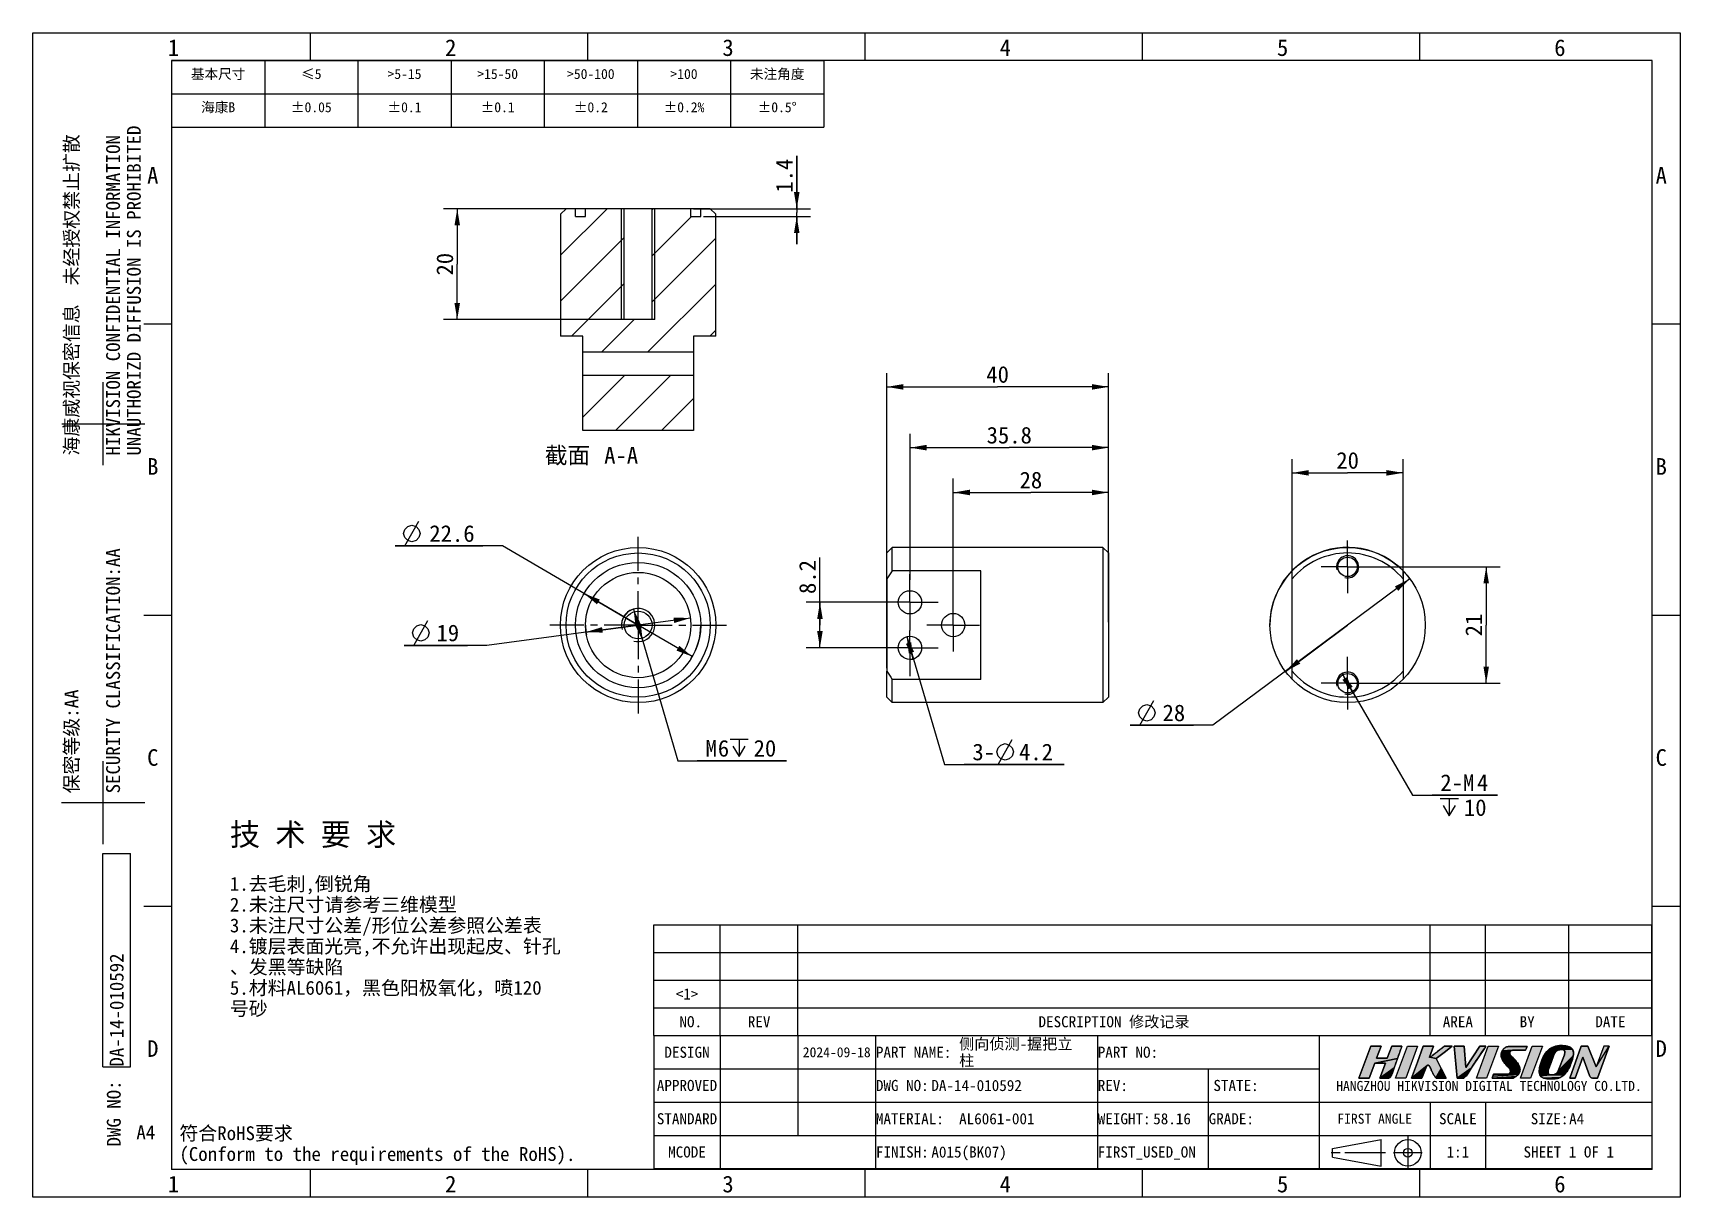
# Model space of a CAD drawing. Header units: millimetres. Extents: x 0 to 297, y 0 to 210.
import ezdxf
from ezdxf.enums import TextEntityAlignment as Align

# ---------------------------------------------------------------- set-up
doc = ezdxf.new("R2010")
doc.units = ezdxf.units.MM
doc.header["$LTSCALE"] = 16.335
doc.linetypes.add('CENTER', pattern=[0.6, 0.375, -0.075, 0.075, -0.075])
doc.linetypes.add('PHANTOM', pattern=[0.8, 0.45, -0.05, 0.1, -0.05, 0.1, -0.05])
doc.layers.get('0').update_dxf_attribs({"linetype": 'CONTINUOUS'})
for name, color, linetype in [('03_ALL_AXES', 7, 'CONTINUOUS'), ('10_ALL_CHAMFER', 7, 'CONTINUOUS'), ('20_ALL_FEATURES', 7, 'CONTINUOUS'), ('50_ALL_DETAILS', 7, 'CONTINUOUS'), ('51__DRAFT_DIMS', 7, 'CONTINUOUS'), ('54_ALL_TABLES', 7, 'CONTINUOUS'), ('DEFAULT_1', 7, 'CENTER')]:
    doc.layers.add(name, color=color, linetype=linetype)
doc.styles.get("Standard").update_dxf_attribs({"font": 'simfang.ttf'})
doc.styles.add('TEXTSTYLE_2', font='simfang.ttf')
doc.styles.add('TEXTSTYLE_3', font='simfang.ttf')
doc.styles.add('TEXTSTYLE_4', font='simfang.ttf')
doc.dimstyles.new('DIMSTYLE_1', dxfattribs={"dimtxt": 3, "dimasz": 3, "dimexe": 2.5, "dimexo": 0.5, "dimtad": 1, "dimdsep": 46, "dimtxsty": 'Standard', "dimblk": '_FILLED', "dimblk1": '_FILLED', "dimblk2": '_FILLED', "dimcen": 0.09, "dimclrt": 3, "dimazin": 2, "dimtp": 0.1, "dimtm": 0.1, "dimtfac": 1, "dimtmove": 0, "dimatfit": 2, "dimldrblk": '_FILLED', "dimfxl": 0, "dimtolj": 1, "dimarcsym": 0})
doc.dimstyles.new('DIMSTYLE_2', dxfattribs={"dimtxt": 3, "dimasz": 3, "dimexe": 2.5, "dimexo": 0.5, "dimgap": 0.75, "dimtad": 1, "dimdsep": 46, "dimtxsty": 'Standard', "dimblk": '_FILLED', "dimblk1": '_FILLED', "dimblk2": '_FILLED', "dimcen": 0.09, "dimclrt": 3, "dimazin": 2, "dimtp": 0.1, "dimtm": 0.1, "dimtfac": 1, "dimtofl": 0, "dimtmove": 0, "dimatfit": 3, "dimldrblk": '_FILLED', "dimfxl": 0, "dimtolj": 1, "dimarcsym": 0})
doc.dimstyles.new('DIMSTYLE_3', dxfattribs={"dimtxt": 3, "dimasz": 3, "dimexe": 2.5, "dimexo": 0.5, "dimgap": 0.75, "dimtad": 1, "dimdsep": 46, "dimtxsty": 'Standard', "dimblk": '_FILLED', "dimblk1": '_FILLED', "dimblk2": '_FILLED', "dimcen": 0.09, "dimclrt": 3, "dimazin": 2, "dimtp": 0.2, "dimtm": 0.2, "dimtfac": 1, "dimtofl": 0, "dimtmove": 0, "dimatfit": 3, "dimldrblk": '_FILLED', "dimfxl": 0, "dimtolj": 1, "dimarcsym": 0})
doc.dimstyles.new('DIMSTYLE_4', dxfattribs={"dimtxt": 3, "dimasz": 3, "dimexe": 2.5, "dimexo": 0.5, "dimgap": 0.75, "dimtad": 1, "dimdsep": 46, "dimtxsty": 'Standard', "dimblk": '_FILLED', "dimblk1": '_FILLED', "dimblk2": '_FILLED', "dimcen": 0.09, "dimclrt": 3, "dimazin": 2, "dimtp": 0.3, "dimtm": 0.3, "dimtfac": 1, "dimtofl": 0, "dimtmove": 0, "dimatfit": 3, "dimldrblk": '_FILLED', "dimfxl": 0, "dimtolj": 1, "dimarcsym": 0})
doc.dimstyles.new('DIMSTYLE_5', dxfattribs={"dimtxt": 3, "dimasz": 3, "dimexe": 2.5, "dimexo": 0.5, "dimtad": 1, "dimdsep": 46, "dimtxsty": 'Standard', "dimblk": '_FILLED', "dimblk1": '_FILLED', "dimblk2": '_FILLED', "dimcen": 0.09, "dimclrt": 3, "dimazin": 2, "dimtp": 0.2, "dimtm": 0.2, "dimtfac": 1, "dimtmove": 0, "dimatfit": 2, "dimldrblk": '_FILLED', "dimfxl": 0, "dimtolj": 1, "dimarcsym": 0})

msp = doc.modelspace()

# ---------------------------------------------------------------- texts
at = {"color": 3, "style": 'TEXTSTYLE_3'}
for s, p in [('1', (24.318, 205.847)), ('2', (74.318, 205.847)), ('3', (124.318, 205.847)), ('4', (174.318, 205.847)), ('5', (224.318, 205.847)), ('6', (274.318, 205.847)), ('A', (20.589, 182.793)), ('A', (292.594, 182.793)), ('B', (20.589, 130.293)), ('B', (292.594, 130.293)), ('C', (20.589, 77.793)), ('C', (292.594, 77.793)), ('D', (20.589, 25.293)), ('D', (292.594, 25.293)), ('1', (24.318, 0.847)), ('2', (74.318, 0.847)), ('3', (124.318, 0.847)), ('4', (174.318, 0.847)), ('5', (224.318, 0.847)), ('6', (274.318, 0.847))]:
    msp.add_text(s, height=3, dxfattribs=at).set_placement(p)
at = {"color": 3}
for s, p in [('UNAUTHORIZD DIFFUSION IS PROHIBITED', (19.449, 133.763)), ('海康威视保密信息  未经授权禁止扩散', (8.199, 133.763)), ('HIKVISION CONFIDENTIAL INFORMATION    ', (15.699, 133.763)), ('SECURITY CLASSIFICATION:AA', (15.699, 72.823)), ('保密等级:AA', (8.199, 72.823))]:
    msp.add_text(s, height=2.5, rotation=90, dxfattribs=at).set_placement(p)
at = {"color": 3, "style": 'TEXTSTYLE_2'}
msp.add_text('DWG NO:', height=2.5, rotation=90, dxfattribs=at).set_placement((15.825, 15.086), align=Align.CENTER)
at = {"color": 3}
for s, p in [('A4', (18.649, 10.431)), ('符合RoHS要求', (26.41, 10.266)), ('(Conform to the requirements of the RoHS).', (26.41, 6.516))]:
    msp.add_text(s, height=2.5, dxfattribs=at).set_placement(p)
at = {"layer": '50_ALL_DETAILS', "color": 3}
for s, height, p in [('截面 ', 3, (102.521, 132.299)), ('A-A', 3, (109.13, 132.299)), ('SIZE:', 2, (276.878, 13.131))]:
    msp.add_text(s, height=height, dxfattribs=at).set_placement(p, align=Align.RIGHT)
at = {"layer": '50_ALL_DETAILS', "color": 3, "style": 'TEXTSTYLE_4'}
for s, height, p in [('技 术 要 求', 4, (35.51, 63.411)), ('1.去毛刺,倒锐角', 2.5, (35.51, 55.251)), ('2.未注尺寸请参考三维模型', 2.5, (35.51, 51.501)), ('3.未注尺寸公差/形位公差参照公差表', 2.5, (35.51, 47.751)), ('4.镀层表面光亮,不允许出现起皮、针孔', 2.5, (35.51, 44.001)), ('、发黑等缺陷', 2.5, (35.51, 40.251)), ('5.材料AL6061，黑色阳极氧化，喷120', 2.5, (35.51, 36.501)), ('号砂', 2.5, (35.51, 32.751))]:
    msp.add_text(s, height=height, dxfattribs=at).set_placement(p)
at = {"layer": '50_ALL_DETAILS', "color": 7}
msp.add_text('DA-14-010592', height=2.5, rotation=90, dxfattribs=at).set_placement((16.333, 23.537))
at = {"layer": '50_ALL_DETAILS', "color": 3}
for s, height, p in [(' <1> ', 2, (117.94, 35.631)), ('DESCRIPTION 修改记录', 2, (194.94, 30.631)), (' NO.', 2, (117.94, 30.631)), ('AREA', 2, (256.94, 30.631)), ('BY', 2, (269.44, 30.631)), ('DATE', 2, (284.44, 30.631)), ('DESIGN', 2, (117.94, 25.131)), ('APPROVED', 2, (117.94, 19.131)), ('STATE:', 2, (216.94, 19.131)), (' HANGZHOU HIKVISION DIGITAL TECHNOLOGY CO.LTD.', 1.8, (261.94, 19.153)), ('STANDARD', 2, (117.94, 13.131)), ('FIRST ANGLE', 1.8, (241.94, 13.231)), ('SCALE', 2, (256.94, 13.131)), ('MCODE', 2, (117.94, 7.131))]:
    msp.add_text(s, height=height, dxfattribs=at).set_placement(p, align=Align.CENTER)
at = {"layer": '50_ALL_DETAILS', "color": 3, "style": 'TEXTSTYLE_2'}
msp.add_text('REV', height=2, dxfattribs=at).set_placement((130.94, 30.631), align=Align.CENTER)
at = {"layer": '50_ALL_DETAILS', "color": 7}
for s, height, p in [('2024-09-18', 1.8, (144.94, 25.231)), ('1:1', 2, (256.94, 7.131)), ('SHEET 1 OF 1', 2, (276.94, 7.131))]:
    msp.add_text(s, height=height, dxfattribs=at).set_placement(p, align=Align.CENTER)
at = {"layer": '50_ALL_DETAILS', "color": 3}
for s, p in [('PART NAME:', (152.003, 25.131)), ('PART NO:', (192.003, 25.131)), ('DWG NO:', (152.003, 19.131)), ('REV:', (192.003, 19.131)), ('MATERIAL:', (152.003, 13.131)), ('WEIGHT:', (192.003, 13.131)), ('GRADE:', (212.003, 13.131)), ('FINISH:', (152.003, 7.131)), ('FIRST_USED_ON ', (192.003, 7.131))]:
    msp.add_text(s, height=2, dxfattribs=at).set_placement(p)
at = {"layer": '50_ALL_DETAILS', "color": 7}
for s, p in [('侧向侦测-握把立', (167.003, 26.631)), ('柱', (167.003, 23.631)), ('DA-14-010592', (162.003, 19.131)), ('AL6061-001', (167.003, 13.131)), ('58.16', (202.003, 13.131)), ('A4', (277.003, 13.131)), ('A015(BK07)', (162.003, 7.131))]:
    msp.add_text(s, height=2, dxfattribs=at).set_placement(p)
at = {"layer": '54_ALL_TABLES', "color": 3}
for s, p in [('基本尺寸', (33.4, 201.7)), ('≤5', (50.2, 201.7)), ('>5-15', (67, 201.7)), ('>15-50', (83.8, 201.7)), ('>50-100', (100.6, 201.7)), ('>100', (117.4, 201.7)), ('未注角度', (134.2, 201.7)), ('海康B', (33.4, 195.7)), ('±0.05', (50.2, 195.7)), ('±0.1', (67, 195.7)), ('±0.1', (83.8, 195.7)), ('±0.2', (100.6, 195.7)), ('±0.2%', (117.4, 195.7)), ('±0.5°', (134.2, 195.7))]:
    msp.add_text(s, height=1.8, dxfattribs=at).set_placement(p, align=Align.CENTER)

# ---------------------------------------------------------------- blocks, each defined once
blk = doc.blocks.new('LOGO_BL0', base_point=(261.67, 24.33))
for color, points in [(1, [(244.22, 25.03), (245.01, 27.21), (246.85, 27.2), (246.06, 25.01), (241.96, 24.18), (240.95, 21.44), (239.1, 21.44), (241.23, 27.21), (243.08, 27.21), (242.29, 25.04)]), (1, [(251.83, 25.2), (251.84, 25.2), (251.85, 25.21), (251.85, 25.21), (251.86, 25.21), (251.87, 25.21), (253.02, 24.99), (253.94, 23.22), (252.97, 21.51), (252.94, 21.54), (252.92, 21.56), (252.88, 21.61), (252.85, 21.65), (252.82, 21.69), (252.79, 21.74), (252.71, 21.88), (252.62, 22.02), (252.52, 22.2), (252.42, 22.38), (252.33, 22.57), (252.24, 22.76), (252.15, 22.95), (252.04, 23.18), (251.92, 23.4), (251.88, 23.49), (251.82, 23.57), (251.77, 23.65), (251.7, 23.72), (251.68, 23.74), (251.66, 23.75), (251.64, 23.76), (251.62, 23.77), (251.6, 23.78), (251.58, 23.79), (251.56, 23.79), (251.54, 23.79), (251.51, 23.78), (251.49, 23.78), (251.47, 23.77), (251.45, 23.76), (251.42, 23.75), (251.39, 23.73), (248.58, 21.44), (249.64, 24.32), (250.7, 27.21), (251.63, 27.21), (252.55, 27.21), (251.81, 25.21), (251.82, 25.2)]), (1, [(255.91, 27.21), (254.46, 26.1), (253.02, 24.99), (251.87, 25.21), (251.88, 25.21), (251.89, 25.22), (251.89, 25.22), (251.91, 25.23), (251.92, 25.23), (251.93, 25.24), (252.1, 25.35), (252.26, 25.47), (252.42, 25.6), (252.86, 25.94), (253.29, 26.27), (253.71, 26.6), (254.12, 26.92), (254.49, 27.21), (255.2, 27.21)]), (7, [(259.7, 23.8), (259.34, 23.25), (256.8, 21.44), (256.3, 27.22), (258.05, 27.21), (258.36, 23.4), (260.88, 27.2), (262, 27.2), (261.61, 26.63), (260.71, 25.31)]), (7, [(266.13, 27.19), (266.23, 27.19), (269.43, 27.19), (269.3, 26.84), (269.16, 26.48), (266.92, 26.48), (266.86, 26.48), (264.93, 26.39), (265, 26.5), (265.08, 26.61), (265.17, 26.71), (265.26, 26.8), (265.36, 26.88), (265.48, 26.95), (265.6, 27.02), (265.73, 27.08), (265.86, 27.12), (265.95, 27.15), (266.04, 27.17)]), (7, [(277.5, 26.78), (277.59, 26.66), (273.23, 26.53), (273.53, 26.77), (277.4, 26.88)]), (7, [(277.27, 26.98), (277.4, 26.88), (273.53, 26.77), (273.87, 26.97), (276.97, 27.12), (277.12, 27.06)]), (7, [(276.59, 27.23), (276.78, 27.19), (276.97, 27.12), (273.87, 26.97), (274.23, 27.13), (274.57, 27.23), (276.39, 27.27)]), (7, [(275.64, 27.33), (276.02, 27.31), (276.39, 27.27), (274.57, 27.23), (274.93, 27.29), (275.28, 27.32)]), (7, [(280.38, 27.23), (281.86, 23.49), (284.24, 27.23), (282.1, 21.45), (281.21, 21.45), (281.16, 21.46), (281.12, 21.47), (281.08, 21.48), (281.04, 21.49), (281, 21.52), (280.96, 21.54), (280.93, 21.57), (280.89, 21.6), (280.86, 21.63), (280.83, 21.66), (280.8, 21.69), (280.77, 21.74), (280.74, 21.79), (280.71, 21.83), (280.69, 21.88), (280.67, 21.93), (279.46, 25.23), (278.09, 21.45), (277.12, 21.45), (279.2, 27.23)]), (1, [(241.96, 24.18), (246.06, 25.01), (245.46, 23.34), (242.89, 21.44), (243.91, 24.17)]), (7, [(266.34, 25.77), (266.36, 25.71), (264.74, 25.61), (264.75, 25.75), (266.31, 25.83)]), (7, [(266.39, 25.66), (266.43, 25.6), (264.75, 25.46), (264.74, 25.61), (266.36, 25.71)]), (7, [(266.3, 25.89), (266.31, 25.83), (264.75, 25.75), (264.76, 25.88), (266.29, 25.96)]), (7, [(266.5, 25.51), (266.68, 25.33), (266.86, 25.16), (267.04, 24.98), (267.21, 24.8), (267.38, 24.61), (267.54, 24.42), (267.69, 24.22), (267.83, 24.02), (267.95, 23.8), (265.83, 23.63), (265.57, 23.92), (265.41, 24.09), (265.27, 24.27), (265.13, 24.45), (265.05, 24.58), (264.97, 24.71), (264.9, 24.85), (264.84, 25), (264.8, 25.15), (264.77, 25.3), (264.75, 25.46), (266.43, 25.6), (266.46, 25.55)]), (7, [(266.29, 26.02), (266.29, 25.96), (264.76, 25.88), (264.79, 26.01), (266.31, 26.14), (266.3, 26.08)]), (7, [(266.33, 26.18), (266.31, 26.14), (264.79, 26.01), (264.83, 26.14), (266.35, 26.23)]), (7, [(266.38, 26.28), (266.35, 26.23), (264.83, 26.14), (264.87, 26.27), (266.5, 26.38), (266.46, 26.35), (266.42, 26.32)]), (7, [(266.56, 26.41), (266.5, 26.38), (264.87, 26.27), (264.93, 26.39), (266.86, 26.48), (266.8, 26.48), (266.74, 26.47), (266.67, 26.46), (266.62, 26.44)]), (7, [(268.01, 23.65), (268.07, 23.5), (268.11, 23.34), (268.14, 23.19), (268.15, 23.03), (268.14, 22.89), (268.12, 22.75), (268.09, 22.61), (268.04, 22.48), (267.98, 22.35), (267.92, 22.24), (267.85, 22.13), (265.93, 22.19), (265.98, 22.19), (266.03, 22.2), (266.08, 22.21), (266.13, 22.23), (266.18, 22.25), (266.23, 22.27), (266.27, 22.31), (266.3, 22.34), (266.34, 22.39), (266.36, 22.43), (266.38, 22.48), (266.4, 22.54), (266.41, 22.59), (266.42, 22.65), (266.41, 22.72), (266.41, 22.78), (266.39, 22.84), (266.38, 22.9), (266.36, 22.96), (266.32, 23.05), (266.27, 23.13), (266.22, 23.21), (266.17, 23.28), (266.11, 23.35), (265.83, 23.63), (267.95, 23.8)]), (7, [(274.31, 25.74), (274.26, 25.64), (273.75, 24.26), (273.25, 22.88), (271.61, 22.81), (271.63, 23.08), (271.67, 23.34), (271.73, 23.61), (271.88, 24.16), (272.07, 24.69), (272.29, 25.19), (272.41, 25.44), (272.54, 25.68), (274.41, 25.94), (274.36, 25.84)]), (7, [(274.47, 26.03), (274.41, 25.94), (272.54, 25.68), (272.74, 25.98), (274.6, 26.21), (274.53, 26.12)]), (7, [(274.68, 26.29), (274.6, 26.21), (272.74, 25.98), (272.97, 26.27), (275, 26.51), (274.91, 26.47), (274.84, 26.42), (274.76, 26.37)]), (7, [(275.08, 26.55), (275, 26.51), (272.97, 26.27), (273.23, 26.53), (275.34, 26.59), (275.25, 26.59), (275.17, 26.57)]), (7, [(275.8, 26.6), (275.34, 26.59), (273.23, 26.53), (277.59, 26.66), (277.67, 26.54), (277.73, 26.38), (277.77, 26.21), (277.79, 26.03), (277.79, 25.85), (277.78, 25.67), (277.76, 25.49), (275.05, 22.8), (276.14, 25.64), (276.17, 25.73), (276.19, 25.81), (276.21, 25.9), (276.22, 25.99), (276.22, 26.05), (276.23, 26.11), (276.22, 26.17), (276.21, 26.24), (276.2, 26.3), (276.18, 26.34), (276.17, 26.38), (276.15, 26.42), (276.12, 26.45), (276.09, 26.49), (276.06, 26.52), (276.02, 26.54), (275.98, 26.56), (275.94, 26.58), (275.89, 26.59), (275.85, 26.6)]), (7, [(276.76, 22.87), (276.6, 22.62), (276.43, 22.39), (276.24, 22.18), (274.14, 22.07), (274.16, 22.08), (274.19, 22.08), (274.22, 22.09), (274.26, 22.1), (274.29, 22.12), (274.32, 22.13), (274.36, 22.14), (274.4, 22.16), (274.45, 22.18), (274.5, 22.21), (274.55, 22.24), (274.59, 22.26), (274.63, 22.29), (274.66, 22.31), (274.69, 22.34), (274.73, 22.36), (274.76, 22.39), (274.78, 22.41), (274.81, 22.44), (274.83, 22.46), (274.86, 22.49), (274.88, 22.51), (274.9, 22.53), (274.91, 22.56), (274.93, 22.58), (274.95, 22.6), (274.96, 22.63), (274.98, 22.65), (274.99, 22.68), (275.01, 22.7), (275.02, 22.73), (275.03, 22.74), (275.04, 22.76), (275.04, 22.78), (275.05, 22.8), (277.76, 25.49), (277.69, 25.16), (277.61, 24.83), (277.51, 24.52), (277.39, 24.21), (277.27, 23.9), (277.16, 23.64), (277.04, 23.38), (276.91, 23.12)]), (1, [(244.54, 21.44), (244.5, 21.43), (242.89, 21.44), (245.46, 23.34), (245.27, 22.8), (245.08, 22.25), (245.06, 22.17), (245.03, 22.09), (244.99, 22), (244.96, 21.92), (244.92, 21.85), (244.87, 21.77), (244.82, 21.7), (244.77, 21.63), (244.71, 21.56), (244.68, 21.53), (244.64, 21.51), (244.61, 21.48), (244.58, 21.46)]), (1, [(251.26, 23.57), (250.43, 21.44), (249.51, 21.44), (248.58, 21.44), (251.39, 23.73), (251.37, 23.7), (251.34, 23.68), (251.32, 23.65), (251.3, 23.62), (251.27, 23.6)]), (1, [(252.97, 21.51), (253.94, 23.22), (254.85, 21.44), (253.19, 21.44), (253.15, 21.44), (253.11, 21.45), (253.07, 21.46), (253.04, 21.47), (253, 21.49)]), (7, [(258.07, 21.49), (257.99, 21.44), (256.8, 21.44), (259.34, 23.25), (258.99, 22.68), (258.89, 22.51), (258.78, 22.33), (258.66, 22.17), (258.54, 22), (258.41, 21.84), (258.28, 21.69), (258.21, 21.62), (258.14, 21.55)]), (7, [(267.59, 21.86), (267.48, 21.77), (263.12, 21.45), (263.25, 21.82), (267.85, 22.13), (267.77, 22.04), (267.68, 21.94)]), (7, [(266.79, 21.46), (266.68, 21.45), (263.12, 21.45), (267.48, 21.77), (267.36, 21.69), (267.24, 21.62), (267.11, 21.56), (267.01, 21.52), (266.9, 21.48)]), (7, [(265.27, 22.19), (265.93, 22.19), (267.85, 22.13), (263.25, 21.82), (263.39, 22.18)]), (7, [(273.24, 22.83), (273.23, 22.8), (271.62, 22.53), (271.61, 22.81), (273.25, 22.88), (273.25, 22.87), (273.24, 22.87), (273.24, 22.86)]), (7, [(273.21, 22.54), (273.22, 22.52), (271.66, 22.3), (271.62, 22.53), (273.23, 22.8), (273.23, 22.76), (273.22, 22.74), (273.22, 22.72), (273.22, 22.69), (273.22, 22.66), (273.21, 22.63), (273.21, 22.59), (273.21, 22.56)]), (7, [(273.26, 22.3), (273.27, 22.29), (271.73, 22.08), (271.66, 22.3), (273.22, 22.52), (273.22, 22.49), (273.22, 22.47), (273.22, 22.45), (273.23, 22.43), (273.23, 22.41), (273.23, 22.39), (273.24, 22.38), (273.24, 22.36), (273.25, 22.35), (273.25, 22.33), (273.26, 22.32)]), (7, [(273.49, 22.08), (273.5, 22.08), (271.83, 21.88), (271.73, 22.08), (273.27, 22.29), (273.27, 22.28), (273.28, 22.27), (273.28, 22.26), (273.29, 22.25), (273.29, 22.24), (273.3, 22.23), (273.31, 22.22), (273.31, 22.21), (273.32, 22.2), (273.33, 22.19), (273.34, 22.19), (273.34, 22.18), (273.35, 22.17), (273.36, 22.16), (273.37, 22.15), (273.38, 22.14), (273.39, 22.14), (273.4, 22.13), (273.41, 22.12), (273.42, 22.12), (273.43, 22.11), (273.44, 22.1), (273.45, 22.1), (273.47, 22.09), (273.48, 22.09)]), (7, [(273.99, 22.05), (274, 22.05), (274.01, 22.05), (276.04, 21.99), (275.82, 21.81), (275.58, 21.66), (275.37, 21.56), (272.34, 21.47), (272.14, 21.57), (271.97, 21.7), (271.83, 21.88), (273.5, 22.08), (273.52, 22.07), (273.53, 22.07), (273.55, 22.07), (273.56, 22.06), (273.58, 22.06), (273.59, 22.06), (273.61, 22.06), (273.63, 22.05), (273.64, 22.05), (273.66, 22.05), (273.68, 22.05), (273.7, 22.05), (273.74, 22.05), (273.81, 22.05), (273.87, 22.05), (273.92, 22.05), (273.92, 22.05), (273.96, 22.05), (273.97, 22.05), (273.97, 22.05)]), (7, [(275.15, 21.48), (274.93, 21.41), (274.7, 21.37), (274.42, 21.34), (274.14, 21.33), (273.86, 21.33), (272.99, 21.35), (272.77, 21.37), (272.55, 21.41), (272.34, 21.47), (275.37, 21.56)]), (7, [(274.14, 22.07), (276.24, 22.18), (276.04, 21.99), (274.01, 22.05), (274.03, 22.05), (274.04, 22.06), (274.09, 22.06), (274.11, 22.07)])]:
    blk.add_hatch(color=color).paths.add_polyline_path(points)
at = {"color": 1}
for p, q in [((241.23, 27.21), (239.1, 21.44)), ((243.08, 27.21), (241.23, 27.21)), ((242.29, 25.04), (243.08, 27.21)), ((245.01, 27.21), (244.22, 25.03)), ((246.85, 27.2), (245.01, 27.21)), ((245.72, 21.44), (247.85, 27.21)), ((249.69, 27.21), (247.57, 21.44)), ((247.85, 27.21), (249.69, 27.21)), ((250.7, 27.21), (249.64, 24.32)), ((251.63, 27.21), (250.7, 27.21)), ((252.55, 27.21), (251.63, 27.21)), ((251.81, 25.21), (252.55, 27.21)), ((254.46, 26.1), (255.91, 27.21)), ((255.2, 27.21), (254.49, 27.21)), ((255.91, 27.21), (255.2, 27.21)), ((240.95, 21.44), (241.96, 24.18)), ((241.96, 24.18), (243.91, 24.17)), ((244.22, 25.03), (242.29, 25.04)), ((243.91, 24.17), (242.89, 21.44)), ((249.64, 24.32), (248.58, 21.44)), ((253.02, 24.99), (254.46, 26.1)), ((253.94, 23.22), (253.02, 24.99)), ((239.1, 21.44), (240.95, 21.44)), ((242.89, 21.44), (244.5, 21.43)), ((247.57, 21.44), (245.72, 21.44)), ((248.58, 21.44), (249.51, 21.44)), ((249.51, 21.44), (250.43, 21.44)), ((250.43, 21.46), (250.45, 21.5)), ((250.45, 21.5), (250.46, 21.53)), ((250.46, 21.53), (250.5, 21.64)), ((250.5, 21.64), (250.56, 21.78)), ((250.56, 21.78), (250.69, 22.12)), ((253.19, 21.44), (254.85, 21.44)), ((254.85, 21.44), (253.94, 23.22))]:
    blk.add_line(p, q, dxfattribs=at)
at = {"color": 7}
for p, q in [((256.3, 27.22), (256.8, 21.44)), ((258.05, 27.21), (256.3, 27.22)), ((258.36, 23.4), (258.05, 27.21)), ((260.88, 27.2), (258.36, 23.4)), ((260.28, 21.44), (262.4, 27.21)), ((262, 27.2), (260.88, 27.2)), ((264.25, 27.21), (262.12, 21.44)), ((262.4, 27.21), (264.25, 27.21)), ((269.43, 27.19), (266.23, 27.19)), ((268.21, 21.44), (270.33, 27.21)), ((269.16, 26.48), (269.3, 26.84)), ((269.3, 26.84), (269.43, 27.19)), ((272.18, 27.21), (270.06, 21.44)), ((270.33, 27.21), (272.18, 27.21)), ((279.2, 27.23), (277.12, 21.45)), ((280.38, 27.23), (279.2, 27.23)), ((281.86, 23.49), (280.38, 27.23)), ((283.28, 27.23), (281.86, 23.49)), ((282.1, 21.45), (284.24, 27.23)), ((284.24, 27.23), (283.28, 27.23)), ((266.92, 26.48), (269.16, 26.48)), ((273.25, 22.88), (273.75, 24.26)), ((273.75, 24.26), (274.26, 25.64)), ((276.14, 25.64), (275.05, 22.8)), ((275.34, 26.59), (275.8, 26.6)), ((278.09, 21.45), (279.46, 25.23)), ((279.46, 25.23), (280.67, 21.93)), ((251.26, 23.57), (250.43, 21.44)), ((256.8, 21.44), (257.99, 21.44)), ((262.12, 21.44), (260.28, 21.44)), ((263.25, 21.82), (263.12, 21.45)), ((263.12, 21.45), (266.68, 21.45)), ((263.39, 22.18), (263.25, 21.82)), ((270.06, 21.44), (268.21, 21.44)), ((272.99, 21.35), (273.86, 21.33)), ((273.74, 22.05), (273.7, 22.05)), ((273.81, 22.05), (273.74, 22.05)), ((273.87, 22.05), (273.81, 22.05)), ((273.92, 22.05), (273.87, 22.05)), ((273.96, 22.05), (273.92, 22.05)), ((273.92, 22.05), (273.92, 22.05)), ((273.97, 22.05), (273.96, 22.05)), ((273.97, 22.05), (273.97, 22.05)), ((274.04, 22.06), (274.09, 22.06)), ((277.12, 21.45), (278.09, 21.45)), ((281.21, 21.45), (282.1, 21.45))]:
    blk.add_line(p, q, dxfattribs=at)
at = {"color": 1}
for points in [[(244.22, 25.03), (245.01, 27.21), (246.85, 27.2), (246.06, 25.01), (241.96, 24.18), (240.95, 21.44), (239.1, 21.44), (241.23, 27.21), (243.08, 27.21), (242.29, 25.04), (244.22, 25.03)], [(251.83, 25.2), (251.84, 25.2), (251.85, 25.21), (251.85, 25.21), (251.86, 25.21), (251.87, 25.21), (253.02, 24.99), (253.94, 23.22), (252.97, 21.51), (252.94, 21.54), (252.92, 21.56), (252.88, 21.61), (252.85, 21.65), (252.82, 21.69), (252.79, 21.74), (252.71, 21.88), (252.62, 22.02), (252.52, 22.2), (252.42, 22.38), (252.33, 22.57), (252.24, 22.76), (252.15, 22.95), (252.04, 23.18), (251.92, 23.4), (251.88, 23.49), (251.82, 23.57), (251.77, 23.65), (251.7, 23.72), (251.68, 23.74), (251.66, 23.75), (251.64, 23.76), (251.62, 23.77), (251.6, 23.78), (251.58, 23.79), (251.56, 23.79), (251.54, 23.79), (251.51, 23.78), (251.49, 23.78), (251.47, 23.77), (251.45, 23.76), (251.42, 23.75), (251.39, 23.73), (248.58, 21.44), (249.64, 24.32), (250.7, 27.21), (251.63, 27.21), (252.55, 27.21), (251.81, 25.21), (251.82, 25.2), (251.83, 25.2)], [(255.91, 27.21), (254.46, 26.1), (253.02, 24.99), (251.87, 25.21), (251.88, 25.21), (251.89, 25.22), (251.89, 25.22), (251.91, 25.23), (251.92, 25.23), (251.93, 25.24), (252.1, 25.35), (252.26, 25.47), (252.42, 25.6), (252.86, 25.94), (253.29, 26.27), (253.71, 26.6), (254.12, 26.92), (254.49, 27.21), (255.2, 27.21), (255.91, 27.21)], [(241.96, 24.18), (246.06, 25.01), (245.46, 23.34), (242.89, 21.44), (243.91, 24.17), (241.96, 24.18)], [(244.54, 21.44), (244.5, 21.43), (242.89, 21.44), (245.46, 23.34), (245.27, 22.8), (245.08, 22.25), (245.06, 22.17), (245.03, 22.09), (244.99, 22), (244.96, 21.92), (244.92, 21.85), (244.87, 21.77), (244.82, 21.7), (244.77, 21.63), (244.71, 21.56), (244.68, 21.53), (244.64, 21.51), (244.61, 21.48), (244.58, 21.46), (244.54, 21.44)], [(251.26, 23.57), (250.43, 21.44), (249.51, 21.44), (248.58, 21.44), (251.39, 23.73), (251.37, 23.7), (251.34, 23.68), (251.32, 23.65), (251.3, 23.62), (251.27, 23.6), (251.26, 23.57)], [(252.97, 21.51), (253.94, 23.22), (254.85, 21.44), (253.19, 21.44), (253.15, 21.44), (253.11, 21.45), (253.07, 21.46), (253.04, 21.47), (253, 21.49), (252.97, 21.51)]]:
    blk.add_lwpolyline(points, dxfattribs=at)
at = {"color": 7}
for points in [[(259.7, 23.8), (259.34, 23.25), (256.8, 21.44), (256.3, 27.22), (258.05, 27.21), (258.36, 23.4), (260.88, 27.2), (262, 27.2), (261.61, 26.63), (260.71, 25.31), (259.7, 23.8)], [(266.13, 27.19), (266.23, 27.19), (269.43, 27.19), (269.3, 26.84), (269.16, 26.48), (266.92, 26.48), (266.86, 26.48), (264.93, 26.39), (265, 26.5), (265.08, 26.61), (265.17, 26.71), (265.26, 26.8), (265.36, 26.88), (265.48, 26.95), (265.6, 27.02), (265.73, 27.08), (265.86, 27.12), (265.95, 27.15), (266.04, 27.17), (266.13, 27.19)], [(277.5, 26.78), (277.59, 26.66), (273.23, 26.53), (273.53, 26.77), (277.4, 26.88), (277.5, 26.78)], [(277.27, 26.98), (277.4, 26.88), (273.53, 26.77), (273.87, 26.97), (276.97, 27.12), (277.12, 27.06), (277.27, 26.98)], [(276.59, 27.23), (276.78, 27.19), (276.97, 27.12), (273.87, 26.97), (274.23, 27.13), (274.57, 27.23), (276.39, 27.27), (276.59, 27.23)], [(275.64, 27.33), (276.02, 27.31), (276.39, 27.27), (274.57, 27.23), (274.93, 27.29), (275.28, 27.32), (275.64, 27.33)], [(280.38, 27.23), (281.86, 23.49), (284.24, 27.23), (282.1, 21.45), (281.21, 21.45), (281.16, 21.46), (281.12, 21.47), (281.08, 21.48), (281.04, 21.49), (281, 21.52), (280.96, 21.54), (280.93, 21.57), (280.89, 21.6), (280.86, 21.63), (280.83, 21.66), (280.8, 21.69), (280.77, 21.74), (280.74, 21.79), (280.71, 21.83), (280.69, 21.88), (280.67, 21.93), (279.46, 25.23), (278.09, 21.45), (277.12, 21.45), (279.2, 27.23), (280.38, 27.23)], [(266.34, 25.77), (266.36, 25.71), (264.74, 25.61), (264.75, 25.75), (266.31, 25.83), (266.34, 25.77)], [(266.39, 25.66), (266.43, 25.6), (264.75, 25.46), (264.74, 25.61), (266.36, 25.71), (266.39, 25.66)], [(266.3, 25.89), (266.31, 25.83), (264.75, 25.75), (264.76, 25.88), (266.29, 25.96), (266.3, 25.89)], [(266.5, 25.51), (266.68, 25.33), (266.86, 25.16), (267.04, 24.98), (267.21, 24.8), (267.38, 24.61), (267.54, 24.42), (267.69, 24.22), (267.83, 24.02), (267.95, 23.8), (265.83, 23.63), (265.57, 23.92), (265.41, 24.09), (265.27, 24.27), (265.13, 24.45), (265.05, 24.58), (264.97, 24.71), (264.9, 24.85), (264.84, 25), (264.8, 25.15), (264.77, 25.3), (264.75, 25.46), (266.43, 25.6), (266.46, 25.55), (266.5, 25.51)], [(266.29, 26.02), (266.29, 25.96), (264.76, 25.88), (264.79, 26.01), (266.31, 26.14), (266.3, 26.08), (266.29, 26.02)], [(266.33, 26.18), (266.31, 26.14), (264.79, 26.01), (264.83, 26.14), (266.35, 26.23), (266.33, 26.18)], [(266.38, 26.28), (266.35, 26.23), (264.83, 26.14), (264.87, 26.27), (266.5, 26.38), (266.46, 26.35), (266.42, 26.32), (266.38, 26.28)], [(266.56, 26.41), (266.5, 26.38), (264.87, 26.27), (264.93, 26.39), (266.86, 26.48), (266.8, 26.48), (266.74, 26.47), (266.67, 26.46), (266.62, 26.44), (266.56, 26.41)], [(268.01, 23.65), (268.07, 23.5), (268.11, 23.34), (268.14, 23.19), (268.15, 23.03), (268.14, 22.89), (268.12, 22.75), (268.09, 22.61), (268.04, 22.48), (267.98, 22.35), (267.92, 22.24), (267.85, 22.13), (265.93, 22.19), (265.98, 22.19), (266.03, 22.2), (266.08, 22.21), (266.13, 22.23), (266.18, 22.25), (266.23, 22.27), (266.27, 22.31), (266.3, 22.34), (266.34, 22.39), (266.36, 22.43), (266.38, 22.48), (266.4, 22.54), (266.41, 22.59), (266.42, 22.65), (266.41, 22.72), (266.41, 22.78), (266.39, 22.84), (266.38, 22.9), (266.36, 22.96), (266.32, 23.05), (266.27, 23.13), (266.22, 23.21), (266.17, 23.28), (266.11, 23.35), (265.83, 23.63), (267.95, 23.8), (268.01, 23.65)], [(274.31, 25.74), (274.26, 25.64), (273.75, 24.26), (273.25, 22.88), (271.61, 22.81), (271.63, 23.08), (271.67, 23.34), (271.73, 23.61), (271.88, 24.16), (272.07, 24.69), (272.29, 25.19), (272.41, 25.44), (272.54, 25.68), (274.41, 25.94), (274.36, 25.84), (274.31, 25.74)], [(274.47, 26.03), (274.41, 25.94), (272.54, 25.68), (272.74, 25.98), (274.6, 26.21), (274.53, 26.12), (274.47, 26.03)], [(274.68, 26.29), (274.6, 26.21), (272.74, 25.98), (272.97, 26.27), (275, 26.51), (274.91, 26.47), (274.84, 26.42), (274.76, 26.37), (274.68, 26.29)], [(275.08, 26.55), (275, 26.51), (272.97, 26.27), (273.23, 26.53), (275.34, 26.59), (275.25, 26.59), (275.17, 26.57), (275.08, 26.55)], [(275.8, 26.6), (275.34, 26.59), (273.23, 26.53), (277.59, 26.66), (277.67, 26.54), (277.73, 26.38), (277.77, 26.21), (277.79, 26.03), (277.79, 25.85), (277.78, 25.67), (277.76, 25.49), (275.05, 22.8), (276.14, 25.64), (276.17, 25.73), (276.19, 25.81), (276.21, 25.9), (276.22, 25.99), (276.22, 26.05), (276.23, 26.11), (276.22, 26.17), (276.21, 26.24), (276.2, 26.3), (276.18, 26.34), (276.17, 26.38), (276.15, 26.42), (276.12, 26.45), (276.09, 26.49), (276.06, 26.52), (276.02, 26.54), (275.98, 26.56), (275.94, 26.58), (275.89, 26.59), (275.85, 26.6), (275.8, 26.6)], [(276.76, 22.87), (276.6, 22.62), (276.43, 22.39), (276.24, 22.18), (274.14, 22.07), (274.16, 22.08), (274.19, 22.08), (274.22, 22.09), (274.26, 22.1), (274.29, 22.12), (274.32, 22.13), (274.36, 22.14), (274.4, 22.16), (274.45, 22.18), (274.5, 22.21), (274.55, 22.24), (274.59, 22.26), (274.63, 22.29), (274.66, 22.31), (274.69, 22.34), (274.73, 22.36), (274.76, 22.39), (274.78, 22.41), (274.81, 22.44), (274.83, 22.46), (274.86, 22.49), (274.88, 22.51), (274.9, 22.53), (274.91, 22.56), (274.93, 22.58), (274.95, 22.6), (274.96, 22.63), (274.98, 22.65), (274.99, 22.68), (275.01, 22.7), (275.02, 22.73), (275.03, 22.74), (275.04, 22.76), (275.04, 22.78), (275.05, 22.8), (277.76, 25.49), (277.69, 25.16), (277.61, 24.83), (277.51, 24.52), (277.39, 24.21), (277.27, 23.9), (277.16, 23.64), (277.04, 23.38), (276.91, 23.12), (276.76, 22.87)], [(258.07, 21.49), (257.99, 21.44), (256.8, 21.44), (259.34, 23.25), (258.99, 22.68), (258.89, 22.51), (258.78, 22.33), (258.66, 22.17), (258.54, 22), (258.41, 21.84), (258.28, 21.69), (258.21, 21.62), (258.14, 21.55), (258.07, 21.49)], [(267.59, 21.86), (267.48, 21.77), (263.12, 21.45), (263.25, 21.82), (267.85, 22.13), (267.77, 22.04), (267.68, 21.94), (267.59, 21.86)], [(266.79, 21.46), (266.68, 21.45), (263.12, 21.45), (267.48, 21.77), (267.36, 21.69), (267.24, 21.62), (267.11, 21.56), (267.01, 21.52), (266.9, 21.48), (266.79, 21.46)], [(265.27, 22.19), (265.93, 22.19), (267.85, 22.13), (263.25, 21.82), (263.39, 22.18), (265.27, 22.19)], [(273.24, 22.83), (273.23, 22.8), (271.62, 22.53), (271.61, 22.81), (273.25, 22.88), (273.25, 22.87), (273.24, 22.87), (273.24, 22.86), (273.24, 22.83)], [(273.21, 22.54), (273.22, 22.52), (271.66, 22.3), (271.62, 22.53), (273.23, 22.8), (273.23, 22.76), (273.22, 22.74), (273.22, 22.72), (273.22, 22.69), (273.22, 22.66), (273.21, 22.63), (273.21, 22.59), (273.21, 22.56), (273.21, 22.54)], [(273.26, 22.3), (273.27, 22.29), (271.73, 22.08), (271.66, 22.3), (273.22, 22.52), (273.22, 22.49), (273.22, 22.47), (273.22, 22.45), (273.23, 22.43), (273.23, 22.41), (273.23, 22.39), (273.24, 22.38), (273.24, 22.36), (273.25, 22.35), (273.25, 22.33), (273.26, 22.32), (273.26, 22.3)], [(273.49, 22.08), (273.5, 22.08), (271.83, 21.88), (271.73, 22.08), (273.27, 22.29), (273.27, 22.28), (273.28, 22.27), (273.28, 22.26), (273.29, 22.25), (273.29, 22.24), (273.3, 22.23), (273.31, 22.22), (273.31, 22.21), (273.32, 22.2), (273.33, 22.19), (273.34, 22.19), (273.34, 22.18), (273.35, 22.17), (273.36, 22.16), (273.37, 22.15), (273.38, 22.14), (273.39, 22.14), (273.4, 22.13), (273.41, 22.12), (273.42, 22.12), (273.43, 22.11), (273.44, 22.1), (273.45, 22.1), (273.47, 22.09), (273.48, 22.09), (273.49, 22.08)], [(273.99, 22.05), (274, 22.05), (274.01, 22.05), (276.04, 21.99), (275.82, 21.81), (275.58, 21.66), (275.37, 21.56), (272.34, 21.47), (272.14, 21.57), (271.97, 21.7), (271.83, 21.88), (273.5, 22.08), (273.52, 22.07), (273.53, 22.07), (273.55, 22.07), (273.56, 22.06), (273.58, 22.06), (273.59, 22.06), (273.61, 22.06), (273.63, 22.05), (273.64, 22.05), (273.66, 22.05), (273.68, 22.05), (273.7, 22.05), (273.74, 22.05), (273.81, 22.05), (273.87, 22.05), (273.92, 22.05), (273.92, 22.05), (273.96, 22.05), (273.97, 22.05), (273.97, 22.05), (273.99, 22.05)], [(275.15, 21.48), (274.93, 21.41), (274.7, 21.37), (274.42, 21.34), (274.14, 21.33), (273.86, 21.33), (272.99, 21.35), (272.77, 21.37), (272.55, 21.41), (272.34, 21.47), (275.37, 21.56), (275.15, 21.48)], [(274.14, 22.07), (276.24, 22.18), (276.04, 21.99), (274.01, 22.05), (274.03, 22.05), (274.04, 22.06), (274.09, 22.06), (274.11, 22.07), (274.14, 22.07)]]:
    blk.add_lwpolyline(points, dxfattribs=at)
for centre, radius, start, end in [((273.61, 22.43), 0.371, 217.9546, 227.0807), ((273.61, 22.43), 0.363, 227.1545, 236.8061), ((273.78, 23.53), 1.5, 292.5636, 302.6461), ((273.96, 23.3), 1.21, 311.3256, 318.0722), ((274.06, 23.21), 1.07, 318.0707, 325.7375), ((274.15, 23.15), 0.966, 325.7553, 334.387), ((274.2, 23.12), 0.909, 334.4499, 339.1065)]:
    blk.add_arc(centre, radius, start, end, dxfattribs=at)
at = {"color": 1}
for points, knots in [([(245.08, 22.25), (245.2, 22.62), (245.53, 23.54), (246.12, 25.19), (246.59, 26.47), (246.85, 27.2)], [0, 0, 0, 0, 0.219321, 0.556058, 1, 1, 1, 1]), ([(254.49, 27.21), (254.37, 27.12), (253.97, 26.8), (253.28, 26.26), (252.55, 25.71), (252.11, 25.34), (251.93, 25.24)], [0, 0, 0, 0, 0.145255, 0.470672, 0.810738, 1, 1, 1, 1]), ([(251.26, 23.57), (251.3, 23.65), (251.4, 23.76), (251.58, 23.8), (251.67, 23.75), (251.7, 23.72)], [0, 0, 0, 0, 0.511805, 0.74117, 1, 1, 1, 1]), ([(251.93, 25.24), (251.92, 25.23), (251.88, 25.21), (251.84, 25.2), (251.81, 25.21)], [0, 0, 0, 0, 0.336814, 1, 1, 1, 1]), ([(244.5, 21.43), (244.58, 21.45), (244.86, 21.68), (245.01, 22), (245.08, 22.25)], [0, 0, 0, 0, 0.233279, 1, 1, 1, 1]), ([(251.7, 23.72), (251.79, 23.63), (251.95, 23.37), (252.23, 22.79), (252.44, 22.31), (252.62, 22.02)], [0, 0, 0, 0, 0.200546, 0.459098, 1, 1, 1, 1]), ([(252.62, 22.02), (252.68, 21.92), (252.77, 21.77), (252.9, 21.57), (253.03, 21.46), (253.14, 21.44), (253.19, 21.44)], [0, 0, 0, 0, 0.381358, 0.635744, 0.815034, 1, 1, 1, 1])]:
    blk.add_open_spline(points, degree=3, knots=knots, dxfattribs=at)
at = {"color": 7}
for points, knots in [([(258.99, 22.68), (259.22, 23.06), (259.79, 23.94), (260.67, 25.25), (261.44, 26.38), (261.87, 27.01), (262, 27.2)], [0, 0, 0, 0, 0.244776, 0.578663, 0.873243, 1, 1, 1, 1]), ([(266.23, 27.19), (266.1, 27.19), (265.79, 27.12), (265.32, 26.89), (264.85, 26.38), (264.74, 25.88), (264.74, 25.61)], [0, 0, 0, 0, 0.157818, 0.389305, 0.66219, 1, 1, 1, 1]), ([(275.64, 27.33), (275.17, 27.34), (274.28, 27.24), (273.19, 26.6), (272.62, 25.84), (272.28, 25.19), (272.07, 24.69), (271.88, 24.16), (271.68, 23.45), (271.53, 22.6), (271.89, 21.53), (272.63, 21.36), (272.99, 21.35)], [0, 0, 0, 0, 0.159322, 0.288885, 0.411003, 0.472116, 0.532916, 0.595416, 0.659631, 0.779836, 0.880276, 1, 1, 1, 1]), ([(277.27, 23.9), (277.48, 24.41), (277.79, 25.25), (277.83, 26.38), (277.41, 26.92), (276.94, 27.16), (276.34, 27.29), (275.89, 27.32), (275.64, 27.33)], [0, 0, 0, 0, 0.33298, 0.5439, 0.63186, 0.729674, 0.850113, 1, 1, 1, 1]), ([(264.74, 25.61), (264.74, 25.4), (264.81, 24.99), (265.13, 24.42), (265.58, 23.89), (265.93, 23.54), (266.11, 23.35)], [0, 0, 0, 0, 0.229422, 0.457028, 0.71011, 1, 1, 1, 1]), ([(266.5, 25.51), (266.35, 25.67), (266.19, 26.05), (266.51, 26.45), (266.78, 26.48), (266.92, 26.48)], [0, 0, 0, 0, 0.467819, 0.6931, 1, 1, 1, 1]), ([(268.15, 23.03), (268.15, 23.29), (267.82, 24.3), (267.03, 24.97), (266.5, 25.51)], [0, 0, 0, 0, 0.261963, 1, 1, 1, 1]), ([(273.86, 21.33), (274.14, 21.33), (274.73, 21.33), (276.22, 21.81), (276.92, 23.03), (277.27, 23.9)], [0, 0, 0, 0, 0.183086, 0.387057, 1, 1, 1, 1]), ([(274.26, 25.64), (274.38, 25.91), (274.63, 26.37), (275.14, 26.59), (275.34, 26.59)], [0, 0, 0, 0, 0.587327, 1, 1, 1, 1]), ([(275.8, 26.6), (275.89, 26.6), (276.08, 26.55), (276.23, 26.28), (276.23, 25.97), (276.18, 25.76), (276.14, 25.64)], [0, 0, 0, 0, 0.228583, 0.444785, 0.702621, 1, 1, 1, 1]), ([(257.99, 21.44), (258.1, 21.5), (258.48, 21.89), (258.79, 22.33), (258.99, 22.68)], [0, 0, 0, 0, 0.237358, 1, 1, 1, 1]), ([(265.93, 22.19), (265.71, 22.19), (264.86, 22.19), (264.01, 22.19), (263.39, 22.18)], [0, 0, 0, 0, 0.258695, 1, 1, 1, 1]), ([(266.11, 23.35), (266.21, 23.24), (266.37, 23), (266.45, 22.61), (266.29, 22.26), (266.05, 22.19), (265.93, 22.19)], [0, 0, 0, 0, 0.30252, 0.553239, 0.763852, 1, 1, 1, 1]), ([(266.68, 21.45), (266.83, 21.45), (267.16, 21.55), (267.62, 21.85), (268.04, 22.35), (268.15, 22.8), (268.15, 23.03)], [0, 0, 0, 0, 0.187428, 0.429926, 0.700262, 1, 1, 1, 1]), ([(273.22, 22.72), (273.22, 22.73), (273.23, 22.78), (273.24, 22.83), (273.24, 22.86)], [0, 0, 0, 0, 0.31812, 1, 1, 1, 1]), ([(273.7, 22.05), (273.69, 22.05), (273.66, 22.05), (273.63, 22.05), (273.61, 22.06)], [0, 0, 0, 0, 0.171916, 1, 1, 1, 1]), ([(274.04, 22.06), (274.02, 22.05), (274, 22.05), (273.98, 22.05), (273.97, 22.05)], [0, 0, 0, 0, 0.800556, 1, 1, 1, 1]), ([(280.67, 21.93), (280.7, 21.85), (280.82, 21.63), (281.05, 21.45), (281.21, 21.45)], [0, 0, 0, 0, 0.369054, 1, 1, 1, 1])]:
    blk.add_open_spline(points, degree=3, knots=knots, dxfattribs=at)
for points in [[(273.21, 22.56), (273.21, 22.61), (273.21, 22.67), (273.22, 22.72)], [(273.22, 22.45), (273.22, 22.48), (273.21, 22.52), (273.21, 22.56)], [(273.24, 22.36), (273.23, 22.39), (273.23, 22.42), (273.22, 22.45)], [(273.24, 22.86), (273.24, 22.87), (273.25, 22.87), (273.25, 22.88)], [(273.26, 22.3), (273.26, 22.32), (273.25, 22.34), (273.24, 22.36)], [(273.29, 22.25), (273.28, 22.27), (273.27, 22.29), (273.26, 22.3)], [(273.32, 22.2), (273.31, 22.22), (273.3, 22.24), (273.29, 22.25)], [(273.47, 22.09), (273.45, 22.1), (273.43, 22.11), (273.41, 22.12)], [(273.53, 22.07), (273.51, 22.08), (273.49, 22.08), (273.47, 22.09)], [(273.61, 22.06), (273.58, 22.06), (273.56, 22.06), (273.53, 22.07)], [(274.19, 22.08), (274.16, 22.07), (274.12, 22.07), (274.09, 22.06)], [(274.36, 22.14), (274.3, 22.12), (274.25, 22.1), (274.19, 22.08)], [(274.76, 22.39), (274.71, 22.34), (274.65, 22.3), (274.59, 22.26)]]:
    blk.add_open_spline(points, degree=3, dxfattribs=at)
at = {"color": 1}
blk.add_solid([(245.72, 21.44), (247.85, 27.21), (247.57, 21.44), (249.69, 27.21)], dxfattribs=at)
at = {"color": 7}
for points in [[(260.28, 21.44), (262.4, 27.21), (262.12, 21.44), (264.25, 27.21)], [(268.21, 21.44), (270.33, 27.21), (270.06, 21.44), (272.18, 27.21)], [(281.86, 23.49), (283.28, 27.23), (284.24, 27.23)]]:
    blk.add_solid(points, dxfattribs=at)
blk = doc.blocks.new('_FILLED')
at = {"color": 0, "linetype": 'ByBlock'}
blk.add_solid([(0, 0), (-1, 0.167), (-1, -0.167)], dxfattribs=at)
blk = doc.blocks.new('*D1')
at = {"layer": '51__DRAFT_DIMS', "color": 4}
for p, q in [((108.29, 106.07), (109.13, 103.19)), ((109.97, 100.31), (109.13, 103.19)), ((109.13, 103.19), (116.29, 78.71)), ((116.29, 78.71), (135.86, 78.71)), ((135.86, 78.71), (119.79, 78.71))]:
    blk.add_line(p, q, dxfattribs=at)
at = {"layer": '51__DRAFT_DIMS', "color": 4, "xscale": 3, "yscale": 3, "zscale": 3}
for p, rotation in [((108.29, 106.07), 106.3112625813), ((109.97, 100.31), 286.3112625813)]:
    blk.add_blockref('_FILLED', p, dxfattribs=dict(at, rotation=rotation))
at = {"layer": '51__DRAFT_DIMS', "color": 3}
for s, p in [('M', (121.29, 79.46)), ('6', (123.5, 79.46)), ('20', (129.95, 79.46))]:
    blk.add_text(s, height=3, dxfattribs=at).set_placement(p)
blk = doc.blocks.new('*D2')
at = {"layer": '51__DRAFT_DIMS', "color": 4}
for p, q in [((137.73, 178.28), (137.73, 187.8)), ((137.73, 187.8), (137.73, 177.58)), ((119.13, 178.28), (140.23, 178.28)), ((120.93, 176.88), (140.23, 176.88)), ((137.73, 171.88), (137.73, 177.58)), ((137.73, 176.88), (137.73, 171.88))]:
    blk.add_line(p, q, dxfattribs=at)
at = {"layer": '51__DRAFT_DIMS', "color": 4, "xscale": 3, "yscale": 3, "zscale": 3}
for p, rotation in [((137.73, 178.28), 270), ((137.73, 176.88), 90)]:
    blk.add_blockref('_FILLED', p, dxfattribs=dict(at, rotation=rotation))
at = {"layer": '51__DRAFT_DIMS', "color": 3}
blk.add_text('1.4', height=3, rotation=90, dxfattribs=at).set_placement((136.98, 181.19))
blk = doc.blocks.new('*D3')
at = {"layer": '51__DRAFT_DIMS', "color": 4}
for p, q in [((106.13, 178.28), (74.01, 178.28)), ((76.51, 178.28), (76.51, 168.28)), ((76.51, 158.28), (76.51, 168.28)), ((106.13, 158.28), (74.01, 158.28))]:
    blk.add_line(p, q, dxfattribs=at)
at = {"layer": '51__DRAFT_DIMS', "color": 4, "xscale": 3, "yscale": 3, "zscale": 3}
for p, rotation in [((76.51, 178.28), 90), ((76.51, 158.28), 270)]:
    blk.add_blockref('_FILLED', p, dxfattribs=dict(at, rotation=rotation))
at = {"layer": '51__DRAFT_DIMS', "color": 3}
blk.add_text('20', height=3, rotation=90, dxfattribs=at).set_placement((75.76, 168.28), align=Align.CENTER)
blk = doc.blocks.new('*D4')
at = {"layer": '51__DRAFT_DIMS', "color": 4}
for p, q in [((141.91, 103.19), (141.91, 115.4)), ((154.82, 107.29), (139.41, 107.29)), ((141.91, 107.29), (141.91, 103.19)), ((141.91, 99.09), (141.91, 103.19)), ((154.31, 99.09), (139.41, 99.09))]:
    blk.add_line(p, q, dxfattribs=at)
at = {"layer": '51__DRAFT_DIMS', "color": 4, "xscale": 3, "yscale": 3, "zscale": 3}
for p, rotation in [((141.91, 107.29), 90), ((141.91, 99.09), 270)]:
    blk.add_blockref('_FILLED', p, dxfattribs=dict(at, rotation=rotation))
at = {"layer": '51__DRAFT_DIMS', "color": 3}
blk.add_text('8.2', height=3, rotation=90, dxfattribs=at).set_placement((141.16, 108.79))
blk = doc.blocks.new('*D5')
at = {"layer": '51__DRAFT_DIMS', "color": 4}
for p, q in [((158.15, 111.32), (158.15, 137.69)), ((193.95, 116.69), (193.95, 137.69)), ((158.15, 135.19), (176.05, 135.19)), ((193.95, 135.19), (176.05, 135.19))]:
    blk.add_line(p, q, dxfattribs=at)
at = {"layer": '51__DRAFT_DIMS', "color": 4, "xscale": 3, "yscale": 3, "zscale": 3, "rotation": 180}
blk.add_blockref('_FILLED', (158.15, 135.19), dxfattribs=at)
at = {"layer": '51__DRAFT_DIMS', "color": 4, "xscale": 3, "yscale": 3, "zscale": 3}
blk.add_blockref('_FILLED', (193.95, 135.19), dxfattribs=at)
at = {"layer": '51__DRAFT_DIMS', "color": 3}
blk.add_text('35.8', height=3, dxfattribs=at).set_placement((176.05, 135.94), align=Align.CENTER)
blk = doc.blocks.new('*D6')
at = {"layer": '51__DRAFT_DIMS', "color": 4}
for p, q in [((165.95, 106.92), (165.95, 129.6)), ((193.95, 116.69), (193.95, 129.6)), ((165.95, 127.1), (179.95, 127.1)), ((193.95, 127.1), (179.95, 127.1))]:
    blk.add_line(p, q, dxfattribs=at)
at = {"layer": '51__DRAFT_DIMS', "color": 4, "xscale": 3, "yscale": 3, "zscale": 3, "rotation": 180}
blk.add_blockref('_FILLED', (165.95, 127.1), dxfattribs=at)
at = {"layer": '51__DRAFT_DIMS', "color": 4, "xscale": 3, "yscale": 3, "zscale": 3}
blk.add_blockref('_FILLED', (193.95, 127.1), dxfattribs=at)
at = {"layer": '51__DRAFT_DIMS', "color": 3}
blk.add_text('28', height=3, dxfattribs=at).set_placement((179.95, 127.85), align=Align.CENTER)
blk = doc.blocks.new('*D7')
at = {"layer": '51__DRAFT_DIMS', "color": 4}
for p, q in [((240.44, 113.69), (264.55, 113.69)), ((262.05, 113.69), (262.05, 103.19)), ((262.05, 92.69), (262.05, 103.19)), ((240.77, 92.69), (264.55, 92.69))]:
    blk.add_line(p, q, dxfattribs=at)
at = {"layer": '51__DRAFT_DIMS', "color": 4, "xscale": 3, "yscale": 3, "zscale": 3}
for p, rotation in [((262.05, 113.69), 90), ((262.05, 92.69), 270)]:
    blk.add_blockref('_FILLED', p, dxfattribs=dict(at, rotation=rotation))
at = {"layer": '51__DRAFT_DIMS', "color": 3}
blk.add_text('21', height=3, rotation=90, dxfattribs=at).set_placement((261.3, 103.19), align=Align.CENTER)
blk = doc.blocks.new('*D8')
at = {"layer": '51__DRAFT_DIMS', "color": 4}
for p, q in [((227.06, 111.99), (227.06, 133.14)), ((247.06, 111.99), (247.06, 133.14)), ((227.06, 130.64), (237.06, 130.64)), ((247.06, 130.64), (237.06, 130.64))]:
    blk.add_line(p, q, dxfattribs=at)
at = {"layer": '51__DRAFT_DIMS', "color": 4, "xscale": 3, "yscale": 3, "zscale": 3, "rotation": 180}
blk.add_blockref('_FILLED', (227.06, 130.64), dxfattribs=at)
at = {"layer": '51__DRAFT_DIMS', "color": 4, "xscale": 3, "yscale": 3, "zscale": 3}
blk.add_blockref('_FILLED', (247.06, 130.64), dxfattribs=at)
at = {"layer": '51__DRAFT_DIMS', "color": 3}
blk.add_text('20', height=3, dxfattribs=at).set_placement((237.06, 131.39), align=Align.CENTER)
blk = doc.blocks.new('*D9')
at = {"layer": '51__DRAFT_DIMS', "color": 4}
for p, q in [((248.29, 111.55), (237.06, 103.19)), ((237.06, 103.19), (212.77, 85.1)), ((225.83, 94.83), (237.06, 103.19)), ((212.77, 85.1), (197.87, 85.1)), ((197.87, 85.1), (209.27, 85.1))]:
    blk.add_line(p, q, dxfattribs=at)
at = {"layer": '51__DRAFT_DIMS', "color": 4, "xscale": 3, "yscale": 3, "zscale": 3}
for p, rotation in [((248.29, 111.55), 36.6746922349), ((225.83, 94.83), 216.6746922349)]:
    blk.add_blockref('_FILLED', p, dxfattribs=dict(at, rotation=rotation))
at = {"layer": '51__DRAFT_DIMS', "color": 3}
blk.add_text('28', height=3, dxfattribs=at).set_placement((207.77, 85.85), align=Align.RIGHT)
blk = doc.blocks.new('*D10')
at = {"layer": '51__DRAFT_DIMS', "color": 4}
for p, q in [((84.64, 117.45), (65.33, 117.45)), ((65.33, 117.45), (81.14, 117.45)), ((109.13, 103.19), (84.64, 117.45)), ((99.37, 108.87), (109.13, 103.19)), ((118.89, 97.5), (109.13, 103.19))]:
    blk.add_line(p, q, dxfattribs=at)
at = {"layer": '51__DRAFT_DIMS', "color": 4, "xscale": 3, "yscale": 3, "zscale": 3}
for p, rotation in [((99.37, 108.87), 149.7839653164), ((118.89, 97.5), 329.7839653164)]:
    blk.add_blockref('_FILLED', p, dxfattribs=dict(at, rotation=rotation))
at = {"layer": '51__DRAFT_DIMS', "color": 3}
blk.add_text('22.6', height=3, dxfattribs=at).set_placement((79.64, 118.2), align=Align.RIGHT)
blk = doc.blocks.new('*D11')
at = {"layer": '51__DRAFT_DIMS', "color": 4}
for p, q in [((118.55, 104.45), (109.13, 103.19)), ((109.13, 103.19), (81.85, 99.52)), ((99.71, 101.92), (109.13, 103.19)), ((81.85, 99.52), (66.94, 99.52)), ((66.94, 99.52), (78.35, 99.52))]:
    blk.add_line(p, q, dxfattribs=at)
at = {"layer": '51__DRAFT_DIMS', "color": 4, "xscale": 3, "yscale": 3, "zscale": 3}
for p, rotation in [((118.55, 104.45), 7.6478315027), ((99.71, 101.92), 187.6478315027)]:
    blk.add_blockref('_FILLED', p, dxfattribs=dict(at, rotation=rotation))
at = {"layer": '51__DRAFT_DIMS', "color": 3}
blk.add_text('19', height=3, dxfattribs=at).set_placement((76.85, 100.27), align=Align.RIGHT)
blk = doc.blocks.new('*D12')
at = {"layer": '51__DRAFT_DIMS', "color": 4}
for p, q in [((157.55, 101.1), (158.15, 99.09)), ((158.74, 97.07), (158.15, 99.09)), ((158.15, 99.09), (164.4, 78.04)), ((164.4, 78.04), (185.92, 78.04)), ((185.92, 78.04), (167.9, 78.04))]:
    blk.add_line(p, q, dxfattribs=at)
at = {"layer": '51__DRAFT_DIMS', "color": 4, "xscale": 3, "yscale": 3, "zscale": 3}
for p, rotation in [((157.55, 101.1), 106.5518450964), ((158.74, 97.07), 286.5518450964)]:
    blk.add_blockref('_FILLED', p, dxfattribs=dict(at, rotation=rotation))
at = {"layer": '51__DRAFT_DIMS', "color": 3}
for s, p in [('3-', (169.4, 78.79)), ('4.2', (177.81, 78.79))]:
    blk.add_text(s, height=3, dxfattribs=at).set_placement(p)
blk = doc.blocks.new('*D13')
at = {"layer": '51__DRAFT_DIMS', "color": 4}
for p, q in [((153.95, 95.38), (153.95, 148.65)), ((193.95, 103.69), (193.95, 148.65)), ((153.95, 146.15), (173.95, 146.15)), ((193.95, 146.15), (173.95, 146.15))]:
    blk.add_line(p, q, dxfattribs=at)
at = {"layer": '51__DRAFT_DIMS', "color": 4, "xscale": 3, "yscale": 3, "zscale": 3, "rotation": 180}
blk.add_blockref('_FILLED', (153.95, 146.15), dxfattribs=at)
at = {"layer": '51__DRAFT_DIMS', "color": 4, "xscale": 3, "yscale": 3, "zscale": 3}
blk.add_blockref('_FILLED', (193.95, 146.15), dxfattribs=at)
at = {"layer": '51__DRAFT_DIMS', "color": 3}
blk.add_text('40', height=3, dxfattribs=at).set_placement((173.95, 146.9), align=Align.CENTER)
blk = doc.blocks.new('*D14')
at = {"layer": '51__DRAFT_DIMS', "color": 4}
for p, q in [((236.05, 94.42), (237.06, 92.69)), ((238.06, 90.96), (237.06, 92.69)), ((237.06, 92.69), (248.78, 72.51)), ((248.78, 72.51), (264.09, 72.51)), ((264.09, 72.51), (252.28, 72.51))]:
    blk.add_line(p, q, dxfattribs=at)
at = {"layer": '51__DRAFT_DIMS', "color": 4, "xscale": 3, "yscale": 3, "zscale": 3}
for p, rotation in [((236.05, 94.42), 120.1508211338), ((238.06, 90.96), 300.1508211338)]:
    blk.add_blockref('_FILLED', p, dxfattribs=dict(at, rotation=rotation))
at = {"layer": '51__DRAFT_DIMS', "color": 3}
for s, p in [('2-M', (253.78, 73.26)), ('4', (260.39, 73.26)), ('10', (258.03, 68.76))]:
    blk.add_text(s, height=3, dxfattribs=at).set_placement(p)

# ---------------------------------------------------------------- dimensions: what is measured, and where the dimension line sits
at = {"layer": '51__DRAFT_DIMS', "color": 4}
for base, p1, p2, angle, dimstyle, picture, middle in [((137.731, 176.884), (118.63, 178.284), (120.43, 176.884), 270, 'DIMSTYLE_2', '*D2', (137.731, 184.633)), ((76.514, 178.284), (106.63, 158.284), (106.63, 178.284), 90, 'DIMSTYLE_3', '*D3', (76.514, 168.257)), ((141.907, 99.088), (155.32, 107.288), (154.808, 99.088), 270, 'DIMSTYLE_3', '*D4', (141.907, 112.016)), ((262.055, 92.688), (239.939, 113.688), (240.267, 92.688), 270, 'DIMSTYLE_3', '*D7', (262.055, 103.044))]:
    dim = msp.add_linear_dim(base=base, p1=p1, p2=p2, angle=angle, dimstyle=dimstyle, dxfattribs=at)
    dim.commit()
    dim.dimension.update_dxf_attribs({"geometry": picture, "text_midpoint": middle, "dimtype": 160})
for base, p1, p2, dimstyle, picture, middle in [((193.946, 146.152), (153.946, 94.881), (193.946, 103.188), 'DIMSTYLE_4', '*D13', (173.885, 146.152)), ((193.946, 135.186), (158.146, 110.818), (193.946, 116.188), 'DIMSTYLE_4', '*D5', (176.014, 135.186)), ((247.058, 130.642), (227.058, 111.494), (247.058, 111.494), 'DIMSTYLE_3', '*D8', (237.031, 130.642)), ((193.946, 127.098), (165.946, 106.415), (193.946, 116.188), 'DIMSTYLE_3', '*D6', (179.902, 127.098))]:
    dim = msp.add_linear_dim(base=base, p1=p1, p2=p2, dimstyle=dimstyle, dxfattribs=at)
    dim.commit()
    dim.dimension.update_dxf_attribs({"geometry": picture, "text_midpoint": middle, "dimtype": 160})
for p1, p2, text, dimstyle, picture, middle in [((99.365, 108.875), (118.895, 97.501), '%%c<>', 'DIMSTYLE_5', '*D10', (75.232, 119.701)), ((225.829, 94.826), (248.286, 111.55), '%%c<>', 'DIMSTYLE_5', '*D9', (205.569, 87.352)), ((99.714, 101.923), (118.545, 104.452), '%%c<>', 'DIMSTYLE_5', '*D11', (74.646, 101.775)), ((109.972, 100.308), (108.287, 106.067), 'M<>{\\fgdt;x}20', 'DIMSTYLE_1', '*D1', (127.825, 80.957)), ((158.745, 97.075), (157.548, 101.101), '3-%%c<>', 'DIMSTYLE_1', '*D12', (176.909, 80.292)), ((238.062, 90.958), (236.053, 94.417), '2-M<>\\P{\\fgdt;x}10', 'DIMSTYLE_1', '*D14', (258.183, 72.513))]:
    dim = msp.add_diameter_dim_2p(p1=p1, p2=p2, text=text, dimstyle=dimstyle, override={"dimtih": 1, "dimtoh": 1, "dimpost": '<>'}, dxfattribs=at)
    dim.commit()
    dim.dimension.update_dxf_attribs({"geometry": picture, "text_midpoint": middle, "dimtype": 163})

# ---------------------------------------------------------------- hatches: boundary and pattern name
h = msp.add_hatch()
h.set_pattern_fill('A', color=4, scale=5.874426, angle=45, style=0, pattern_type=0)
h.set_pattern_definition([(45, (0, 0), (-4.15385, 4.15385), [])])
edge = h.paths.add_edge_path()
edge.add_line((122.13, 178.284), (120.43, 178.284))
edge.add_line((122.13, 178.284), (123.13, 177.284))
edge.add_line((123.13, 155.284), (123.13, 177.284))
edge.add_line((123.13, 155.284), (119.13, 155.284))
edge.add_line((119.13, 155.284), (119.13, 152.384))
edge.add_line((119.13, 152.384), (99.13, 152.384))
edge.add_line((99.13, 152.384), (99.13, 155.284))
edge.add_line((99.13, 155.284), (95.13, 155.284))
edge.add_line((95.13, 177.284), (95.13, 155.284))
edge.add_line((96.13, 178.284), (95.13, 177.284))
edge.add_line((97.83, 178.284), (96.13, 178.284))
edge.add_line((97.83, 176.884), (97.83, 178.284))
edge.add_line((97.83, 176.884), (99.63, 176.884))
edge.add_line((99.63, 176.884), (99.63, 178.284))
edge.add_line((106.63, 178.284), (99.63, 178.284))
edge.add_line((106.63, 158.284), (106.63, 178.284))
edge.add_line((111.63, 158.284), (106.63, 158.284))
edge.add_line((111.63, 158.284), (111.63, 178.284))
edge.add_line((118.63, 178.284), (111.63, 178.284))
edge.add_line((118.63, 176.884), (118.63, 178.284))
edge.add_line((118.63, 176.884), (120.43, 176.884))
edge.add_line((120.43, 176.884), (120.43, 178.284))
edge = h.paths.add_edge_path()
edge.add_line((119.13, 138.284), (99.13, 138.284))
edge.add_line((99.13, 138.284), (99.13, 148.184))
edge.add_line((119.13, 148.184), (99.13, 148.184))
edge.add_line((119.13, 148.184), (119.13, 138.284))

# ---------------------------------------------------------------- linework, layer by layer
at = {"color": 7}
for p, q in [((0, 0), (0, 210)), ((0, 210), (297, 210)), ((49.999, 210), (49.999, 205)), ((99.999, 210), (99.999, 205)), ((149.998, 210), (149.998, 205)), ((199.997, 210), (199.997, 205)), ((249.997, 210), (249.997, 205)), ((297, 210), (297, 0)), ((25, 205), (25, 5)), ((292.006, 205), (25, 205)), ((292.006, 5), (292.006, 205)), ((96.13, 178.284), (95.13, 177.284)), ((122.13, 178.284), (96.13, 178.284)), ((97.83, 176.884), (97.83, 178.284)), ((99.63, 176.884), (99.63, 178.284)), ((106.63, 158.284), (106.63, 178.284)), ((111.63, 158.284), (111.63, 178.284)), ((118.63, 176.884), (118.63, 178.284)), ((120.43, 176.884), (120.43, 178.284)), ((122.13, 178.284), (123.13, 177.284)), ((95.13, 177.284), (95.13, 155.284)), ((97.83, 176.884), (99.63, 176.884)), ((118.63, 176.884), (120.43, 176.884)), ((123.13, 155.284), (123.13, 177.284)), ((20, 157.5), (25, 157.5)), ((112.13, 158.284), (106.13, 158.284)), ((292.006, 157.5), (297.006, 157.5)), ((99.13, 155.284), (95.13, 155.284)), ((99.13, 138.284), (99.13, 155.284)), ((123.13, 155.284), (119.13, 155.284)), ((119.13, 155.284), (119.13, 138.284)), ((119.13, 152.384), (99.13, 152.384)), ((12.683, 132.011), (12.683, 147.01)), ((119.13, 148.184), (99.13, 148.184)), ((5.183, 139.511), (20.183, 139.511)), ((119.13, 138.284), (99.13, 138.284)), ((20, 105), (25, 105)), ((292.006, 105), (297.006, 105)), ((12.646, 63.648), (12.646, 78.648)), ((5.146, 71.148), (20.146, 71.148)), ((12.583, 23.474), (12.583, 61.974)), ((12.583, 61.974), (17.583, 61.974)), ((17.583, 23.474), (17.583, 61.974)), ((20, 52.5), (25, 52.5)), ((292.006, 52.5), (297.006, 52.5)), ((111.94, 29.131), (111.94, 49.131)), ((111.94, 49.131), (291.94, 49.131)), ((123.94, 29.131), (123.94, 49.131)), ((137.94, 29.131), (137.94, 49.131)), ((251.94, 29.131), (251.94, 49.131)), ((261.94, 29.131), (261.94, 49.131)), ((276.94, 29.131), (276.94, 49.131)), ((291.94, 29.131), (291.94, 49.131)), ((111.94, 44.131), (291.94, 44.131)), ((111.94, 39.131), (291.94, 39.131)), ((111.94, 34.131), (291.94, 34.131)), ((111.94, 29.131), (291.94, 29.131)), ((111.94, 29.131), (111.94, 5.131)), ((111.94, 29.131), (291.94, 29.131)), ((123.94, 29.131), (123.94, 5.131)), ((137.94, 29.131), (137.94, 11.131)), ((151.94, 29.131), (151.94, 5.131)), ((191.94, 29.131), (191.94, 5.131)), ((231.94, 29.131), (231.94, 5.131)), ((291.94, 29.131), (291.94, 5.131)), ((12.583, 23.474), (17.583, 23.474)), ((111.94, 23.131), (231.94, 23.131)), ((211.94, 23.131), (211.94, 5.131)), ((111.94, 17.131), (291.94, 17.131)), ((251.94, 17.131), (251.94, 5.131)), ((261.94, 17.131), (261.94, 5.131)), ((111.94, 11.131), (291.94, 11.131)), ((234.314, 8.788), (243.114, 10.388)), ((243.114, 5.588), (243.114, 10.388)), ((234.314, 7.188), (234.314, 8.788)), ((234.314, 7.188), (243.114, 5.588)), ((292.006, 5), (25, 5)), ((49.999, 5), (49.999, 0)), ((99.999, 5), (99.999, 0)), ((111.94, 5.131), (291.94, 5.131)), ((149.998, 5), (149.998, 0)), ((199.997, 5), (199.997, 0)), ((249.997, 5), (249.997, 0)), ((297, 0), (0, 0))]:
    msp.add_line(p, q, dxfattribs=at)
at = {"color": 4}
for p, q in [((106.13, 158.284), (106.13, 178.284)), ((112.13, 158.284), (112.13, 178.284))]:
    msp.add_line(p, q, dxfattribs=at)
at = {"color": 7}
for radius in [2.4, 0.8]:
    msp.add_circle((247.914, 7.988), radius, dxfattribs=at)
at = {"color": 4}
for centre, radius in [((237.058, 113.688), 2), ((109.13, 103.188), 3), ((237.058, 92.688), 2)]:
    msp.add_arc(centre, radius, 255, 195, dxfattribs=at)
at = {"layer": '03_ALL_AXES', "color": 1, "linetype": 'CENTER'}
for p, q in [((109.13, 103.188), (109.13, 120.188)), ((237.058, 113.688), (237.058, 118.438)), ((237.058, 113.688), (232.308, 113.688)), ((237.058, 113.688), (237.058, 108.938)), ((237.058, 113.688), (241.808, 113.688)), ((158.146, 107.288), (158.146, 112.388)), ((158.146, 107.288), (153.046, 107.288)), ((158.146, 107.288), (158.146, 102.188)), ((158.146, 107.288), (163.246, 107.288)), ((165.946, 103.188), (165.946, 107.938)), ((109.13, 103.188), (92.13, 103.188)), ((109.13, 103.188), (109.13, 86.188)), ((109.13, 103.188), (126.13, 103.188)), ((158.146, 99.088), (158.146, 102.188)), ((165.946, 103.188), (161.196, 103.188)), ((165.946, 103.188), (165.946, 98.438)), ((165.946, 103.188), (170.696, 103.188)), ((158.146, 99.088), (153.046, 99.088)), ((158.146, 99.088), (158.146, 93.988)), ((158.146, 99.088), (163.246, 99.088)), ((237.058, 92.688), (237.058, 97.438)), ((237.058, 92.688), (232.308, 92.688)), ((237.058, 92.688), (241.808, 92.688)), ((237.058, 92.688), (237.058, 87.938))]:
    msp.add_line(p, q, dxfattribs=at)
at = {"layer": '03_ALL_AXES', "color": 7}
for p, q in [((192.946, 117.188), (154.946, 117.188)), ((192.946, 89.188), (154.946, 89.188))]:
    msp.add_line(p, q, dxfattribs=at)
for centre, radius in [((109.13, 103.188), 11.3), ((237.058, 113.688), 1.75), ((109.13, 103.188), 9.5), ((158.146, 107.288), 2.1), ((165.946, 103.188), 2.1), ((158.146, 99.088), 2.1), ((237.058, 92.688), 1.75)]:
    msp.add_circle(centre, radius, dxfattribs=at)
at = {"layer": '10_ALL_CHAMFER', "color": 7}
for p, q in [((153.946, 116.188), (154.946, 117.188)), ((192.946, 117.188), (192.946, 89.188)), ((193.946, 116.188), (192.946, 117.188)), ((193.946, 116.188), (193.946, 90.188)), ((247.058, 112.986), (247.058, 93.39)), ((153.946, 111.494), (153.946, 94.881)), ((153.946, 90.188), (154.946, 89.188)), ((193.946, 90.188), (192.946, 89.188))]:
    msp.add_line(p, q, dxfattribs=at)
for radius in [14, 13]:
    msp.add_circle((109.13, 103.188), radius, dxfattribs=at)
for centre, start, end in [((189.915, 88.457), 144.95219, 147.36093), ((189.915, 117.918), 212.63907, 215.04781)]:
    msp.add_arc(centre, 42.714, start, end, dxfattribs=at)
at = {"layer": '20_ALL_FEATURES', "color": 7}
for p, q in [((153.946, 111.494), (153.946, 116.188)), ((154.946, 112.986), (154.946, 117.188)), ((170.946, 112.986), (154.946, 112.986)), ((170.946, 93.39), (170.946, 112.986)), ((227.058, 93.39), (227.058, 112.986)), ((153.946, 90.188), (153.946, 94.881)), ((154.946, 89.188), (154.946, 93.39)), ((170.946, 93.39), (154.946, 93.39))]:
    msp.add_line(p, q, dxfattribs=at)
for centre, radius in [((237.058, 103.188), 14), ((109.13, 103.188), 2.5)]:
    msp.add_circle(centre, radius, dxfattribs=at)
for start, end in [(39.71514, 140.28486), (219.71514, 320.28486)]:
    msp.add_arc((237.058, 103.188), 13, start, end, dxfattribs=at)
at = {"layer": '51__DRAFT_DIMS', "color": 3}
for p, q in [((67.076, 117.451), (69.576, 121.951)), ((68.693, 99.525), (71.193, 104.025)), ((199.616, 85.102), (202.116, 89.602)), ((125.7, 82.582), (128.95, 82.582)), ((127.325, 82.582), (127.325, 79.457)), ((174.057, 78.042), (176.557, 82.542)), ((253.776, 71.888), (257.026, 71.888)), ((255.401, 71.888), (255.401, 68.763))]:
    msp.add_line(p, q, dxfattribs=at)
for points in [[(66.826, 119.701), (67.076, 120.451), (67.576, 120.951), (68.326, 121.201), (69.076, 120.951), (69.576, 120.451), (69.826, 119.701), (69.576, 118.951), (69.076, 118.451), (68.326, 118.201), (67.576, 118.451), (67.076, 118.951), (66.826, 119.701)], [(68.443, 101.775), (68.693, 102.525), (69.193, 103.025), (69.943, 103.275), (70.693, 103.025), (71.193, 102.525), (71.443, 101.775), (71.193, 101.025), (70.693, 100.525), (69.943, 100.275), (69.193, 100.525), (68.693, 101.025), (68.443, 101.775)], [(199.366, 87.352), (199.616, 88.102), (200.116, 88.602), (200.866, 88.852), (201.616, 88.602), (202.116, 88.102), (202.366, 87.352), (202.116, 86.602), (201.616, 86.102), (200.866, 85.852), (200.116, 86.102), (199.616, 86.602), (199.366, 87.352)], [(126.2, 81.332), (127.325, 79.457), (128.45, 81.332)], [(173.807, 80.292), (174.057, 81.042), (174.557, 81.542), (175.307, 81.792), (176.057, 81.542), (176.557, 81.042), (176.807, 80.292), (176.557, 79.542), (176.057, 79.042), (175.307, 78.792), (174.557, 79.042), (174.057, 79.542), (173.807, 80.292)], [(254.276, 70.638), (255.401, 68.763), (256.526, 70.638)]]:
    msp.add_lwpolyline(points, dxfattribs=at)
at = {"layer": '51__DRAFT_DIMS', "color": 4}
for centre, radius, start, end in [((237.058, 103.188), 14, 34.62928, 180), ((109.13, 103.188), 3, 96.84894, 180), ((109.13, 103.188), 9.5, 180, 190.66062), ((109.13, 103.188), 11.3, 327.25041, 360), ((158.146, 99.088), 2.1, 270, 299.94434), ((237.058, 92.688), 2, 106.11458, 180)]:
    msp.add_arc(centre, radius, start, end, dxfattribs=at)
at = {"layer": '54_ALL_TABLES', "color": 4}
for p, q in [((25, 205), (142.6, 205)), ((25, 205), (25, 193)), ((41.8, 205), (41.8, 193)), ((58.6, 205), (58.6, 193)), ((75.4, 205), (75.4, 193)), ((92.2, 205), (92.2, 193)), ((109, 205), (109, 193)), ((125.8, 205), (125.8, 193)), ((142.6, 205), (142.6, 193)), ((25, 199), (142.6, 199)), ((25, 193), (142.6, 193))]:
    msp.add_line(p, q, dxfattribs=at)
at = {"layer": 'DEFAULT_1', "color": 1, "linetype": 'PHANTOM'}
for p, q in [((247.913, 10.938), (247.913, 5.039)), ((243.914, 7.988), (233.514, 7.988)), ((250.521, 7.978), (245.337, 7.978))]:
    msp.add_line(p, q, dxfattribs=at)

# ---------------------------------------------------------------- block references
at = {"color": 4}
msp.add_blockref('LOGO_BL0', (261.671, 24.329), dxfattribs=at)

msp.set_redraw_order([(e.dxf.handle, doc.entitydb.next_handle()) for e in msp.query("TEXT MTEXT ATTDEF DIMENSION ARC_DIMENSION")])  # texts and dimensions are drawn at this point

doc.saveas('drawing.dxf')
